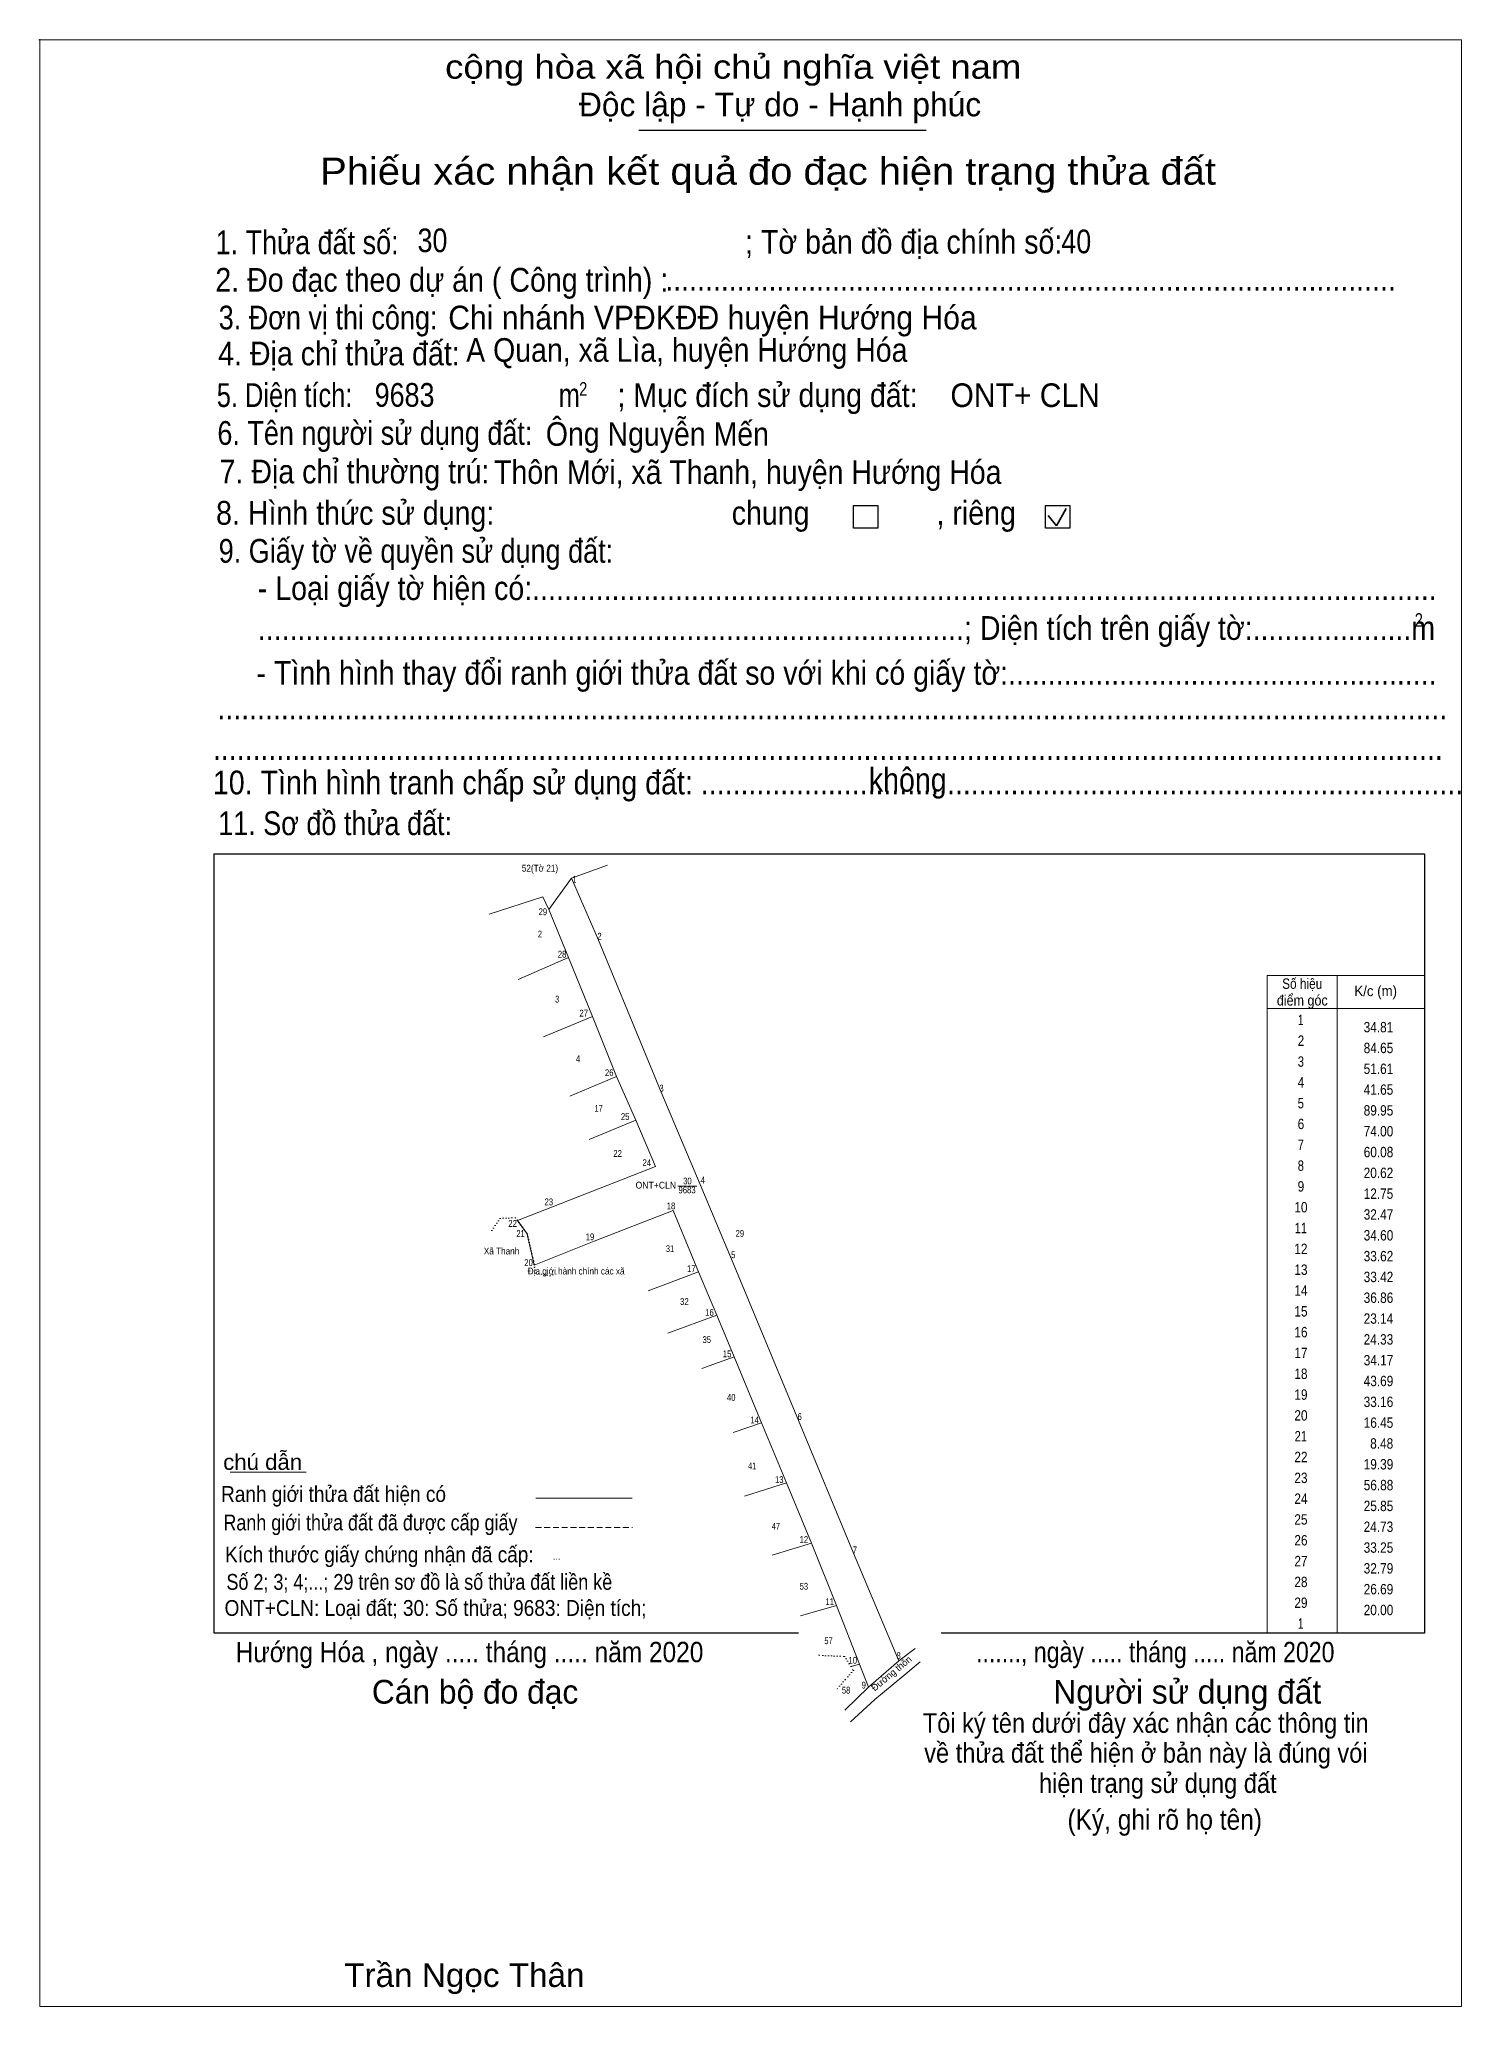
# Model space of a CAD drawing. Header units: metres. Extents: x 546021 to 548091, y 1820134 to 1821147.
# Drawn here: x 546021 to 546753, y 1820134 to 1821147 of the extents above; entities that cross this region are included whole.
import ezdxf
from ezdxf.enums import TextEntityAlignment as Align

# ---------------------------------------------------------------- set-up
doc = ezdxf.new("R2010")
doc.units = ezdxf.units.M
doc.header["$PDMODE"] = 32
doc.header["$PDSIZE"] = 0.5
doc.linetypes.add('DOTTED', pattern=[1.5, 0.3, -1.2])
doc.linetypes.add('MEDIUM_DASHED', pattern=[4.5, 3, -1.5])
for name, color, linetype, lineweight in [('10', 7, 'Continuous', 13), ('17', 7, 'Continuous', 13), ('2', 7, 'Continuous', 25), ('6', 7, 'Continuous', 13), ('63', 7, 'Continuous', 13)]:
    doc.layers.add(name, color=color, linetype=linetype, lineweight=lineweight)

msp = doc.modelspace()

# ---------------------------------------------------------------- texts
at = {"layer": '10'}
for s, width, p in [('52(Tờ 21)', 0.9, (546278.705, 1820718.29)), ('2', 0.8, (546278.66, 1820684.39)), ('3', 0.75, (546287.545, 1820650.86)), ('4', 0.8, (546298.31, 1820620.15)), ('17', 0.8, (546308.92, 1820594.62)), ('22', 0.85, (546318.675, 1820571.43)), ('ONT+CLN', 0.95, (546338.365, 1820555.08)), ('30', 0.85, (546354.625, 1820557.24)), ('9683', 0.85, (546354.425, 1820552.65)), ('29', 0.85, (546381.645, 1820530.25)), ('Xã Thanh', 0.9, (546258.92, 1820521.18)), ('31', 0.75, (546345.67, 1820522.4)), ('Địa giới hành chính các xã', 0.9, (546297.32, 1820510.86)), ('32', 0.85, (546353.075, 1820495.17)), ('35', 0.8, (546364.595, 1820475.58)), ('40', 0.85, (546377.175, 1820445.8)), ('41', 0.75, (546387.97, 1820410.54)), ('47', 0.8, (546400.21, 1820379.46)), ('53', 0.8, (546414.6, 1820348.56)), ('57', 0.8, (546427.29, 1820320.54)), ('58', 0.8, (546436.34, 1820295.07))]:
    msp.add_text(s, height=3.5, dxfattribs=dict(at, width=width)).set_placement(p, align=Align.CENTER)
for s, width, p in [(' 1', 0.75, (546297.5, 1820712.62)), (' 29', 0.85, (546282.41, 1820695.87)), (' 2', 0.85, (546310.47, 1820683.26)), (' 28', 0.85, (546292.29, 1820674.02)), (' 27', 0.85, (546303.44, 1820643.66)), (' 26', 0.85, (546316.58, 1820612.98)), (' 3', 0.8, (546342.37, 1820605.02)), (' 25', 0.85, (546324.8, 1820590.4)), (' 24', 0.85, (546335.93, 1820566.68)), (' 4', 0.85, (546363.62, 1820557.7)), (' 23', 0.85, (546285.46, 1820546.49)), (' 18', 0.85, (546348.4, 1820544.39)), (' 22', 0.85, (546266.82, 1820535.37)), (' 21', 0.8, (546270.87, 1820530.2)), (' 19', 0.85, (546306.66, 1820528.48)), (' 20', 0.85, (546275.03, 1820515.19)), (' 5', 0.8, (546379.26, 1820519.26)), (' 17', 0.85, (546358.87, 1820512.11)), (' 16', 0.85, (546368.2, 1820489.57)), (' 15', 0.85, (546377.29, 1820468.25)), (' 14', 0.85, (546391.44, 1820434.23)), (' 6', 0.85, (546413.54, 1820435.95)), (' 13', 0.85, (546404.12, 1820403.49)), (' 12', 0.85, (546416.8, 1820372.63)), (' 7', 0.8, (546441.96, 1820367.31)), (' 11', 0.8, (546430.06, 1820340.64)), (' 10', 0.85, (546442, 1820310.47)), (' 8', 0.8, (546464.47, 1820312.91)), (' 9', 0.85, (546446.55, 1820297.65))]:
    msp.add_text(s, height=3.5, dxfattribs=dict(at, width=width)).set_placement(p, align=Align.RIGHT)
msp.add_text('Đường thôn', height=3.5, rotation=39.562, dxfattribs=at).set_placement((546460.775, 1820304.095), align=Align.CENTER)
at = {"layer": '2'}
for s, height, width, p in [('cộng hòa xã hội chủ nghĩa việt nam', 12.22, 1.15, (546229.87, 1821126.56)), ('1. Thửa đất số:', 12.22, 0.85, (546111.66, 1821036.2)), ('30', 12.18, 0.85, (546215.64, 1821037.23)), ('; Tờ bản đồ địa chính số:', 12.22, 0.9, (546384.34, 1821036.43)), ('40', 12.18, 0.85, (546547.17, 1821036.66)), ('2. Đo đạc theo dự án ( Công trình) : ', 12.23, 0.9, (546111.52, 1821016.87)), ('............................................................................................', 12.23, 0.9, (546343.22, 1821017.42)), ('3. Đơn vị thi công:', 12.23, 0.85, (546113.27, 1820997.46)), ('Chi nhánh VPĐKĐĐ huyện Hướng Hóa', 12.2, 0.95, (546231.47, 1820997.46)), ('A Quan, xã Lìa, huyện Hướng Hóa', 12.18, 0.9, (546240.72, 1820980.78)), ('4. Địa chỉ thửa đất:', 12.23, 0.9, (546112.98, 1820978.95)), ('5. Diện tích:', 12.23, 0.8, (546112.27, 1820957.52)), ('9683', 12.18, 0.85, (546193.57, 1820957.66)), ('m', 12.22, 0.8, (546288.34, 1820957.52)), ('2', 6.982, 0.8, (546298.91, 1820963.33)), ('; Mục đích sử dụng đất:', 12.22, 0.9, (546318.61, 1820957.52)), ('ONT+ CLN', 12.18, 0.95, (546490.07, 1820957.5)), ('Ông Nguyễn Mến', 12.18, 0.9, (546281.71, 1820937.52)), ('6. Tên người sử dụng đất:', 12.23, 0.85, (546112.59, 1820938.02)), ('7. Địa chỉ thường trú:', 12.23, 0.9, (546113.7, 1820918.17)), ('Thôn Mới, xã Thanh, huyện Hướng Hóa', 12.18, 0.9, (546255.09, 1820917.91)), ('8. Hình thức sử dụng:', 12.23, 0.9, (546111.9, 1820896.88)), ('chung                , riêng', 12.22, 0.9, (546377.45, 1820896.88)), ('9. Giấy tờ về quyền sử dụng đất:', 12.23, 0.85, (546113.27, 1820877.32)), ('     - Loại giấy tờ hiện có:..................................................................................................................', 12.22, 0.9, (546112.98, 1820858.14)), ('     .........................................................................................; Diện tích trên giấy tờ:....................m', 12.22, 0.9, (546112.98, 1820837.61)), ('2', 6.982, 0.8, (546729.2, 1820844.38)), ('     - Tình hình thay đổi ranh giới thửa đất so với khi có giấy tờ:......................................................', 12.22, 0.9, (546112.27, 1820814.5)), ('...........................................................................................................................................................', 12.22, 0.9, (546112.59, 1820796.63)), ('10. Tình hình tranh chấp sử dụng đất: ................................................................................................', 12.23, 0.9, (546110.27, 1820758.05)), ('...........................................................................................................................................................', 12.22, 0.9, (546110.27, 1820775.84)), ('không', 12.22, 0.9, (546448.05, 1820759.48)), ('11. Sơ đồ thửa đất:', 12.23, 0.85, (546112.98, 1820737.07)), ('Hướng Hóa , ngày ..... tháng ..... năm 2020', 10.47, 0.9, (546122, 1820311.24)), ('......., ngày ..... tháng ..... năm 2020', 10.47, 0.85, (546503.26, 1820311.24)), ('(Ký, ghi rõ họ tên)', 10.47, 0.9, (546550.34, 1820224.97)), ('Trần Ngọc Thân', 12.2, 1.05, (546177.9, 1820144.02))]:
    msp.add_text(s, height=height, dxfattribs=dict(at, width=width)).set_placement(p)
for s, p in [('Độc lập - Tự do - Hạnh phúc', (546298.76, 1821107.18)), ('Cán bộ đo đạc', (546192.13, 1820289.89)), ('Người sử dụng đất', (546543.05, 1820289.89))]:
    msp.add_text(s, height=12.22, dxfattribs=at).set_placement(p)
for s, height, width, p in [('Phiếu xác nhận kết quả đo đạc hiện trạng thửa đất', 13.96, 1.1, (546396.145, 1821071.98)), ('Tôi ký tên dưới đây xác nhận các thông tin', 10.1, 0.9, (546590.625, 1820274.86)), ('về thửa đất thể hiện ở bản này là đúng vói', 10.1, 0.9, (546590.715, 1820259.48)), ('hiện trạng sử dụng đất', 10.1, 0.9, (546596.845, 1820243.91))]:
    msp.add_text(s, height=height, dxfattribs=dict(at, width=width)).set_placement(p, align=Align.CENTER)
msp.add_text('...', height=3.5, dxfattribs=at).set_placement((546287.293, 1820364.05), align=Align.CENTER)
at = {"layer": '6'}
for s, height, width, p in [('chú dẫn', 8.134, 1.05, (546115.58, 1820410.26)), ('Ranh giới thửa đất hiện có ', 8.134, 0.9, (546114.48, 1820393.76)), ('Ranh giới thửa đất đã được cấp giấy', 8.134, 0.85, (546115.67, 1820379.08)), ('Kích thước giấy chứng nhận đã cấp:', 8.134, 0.9, (546116.58, 1820362.63)), ('Số 2; 3; 4;...; 29 trên sơ đồ là số thửa đất liền kề', 8.15, 0.85, (546117.23, 1820348.49)), ('ONT+CLN: Loại đất; 30: Số thửa; 9683: Diện tích;', 8.15, 0.9, (546116.27, 1820335.07))]:
    msp.add_text(s, height=height, dxfattribs=dict(at, width=width)).set_placement(p)
at = {"layer": '63'}
for s, width, p in [('Số hiệu', 0.85, (546671.215, 1820657.92)), ('K/c (m)', 0.95, (546709.06, 1820654.17)), ('điểm góc', 0.9, (546671.245, 1820649.35)), (' 1', 0.75, (546669.71, 1820639.26)), (' 2', 0.85, (546669.725, 1820628.56)), (' 3', 0.8, (546669.735, 1820617.81)), (' 4', 0.85, (546669.73, 1820607.12)), (' 5', 0.8, (546669.705, 1820596.38)), (' 6', 0.85, (546669.725, 1820585.69)), (' 7', 0.8, (546669.715, 1820574.96)), (' 8', 0.8, (546669.715, 1820564.24)), (' 9', 0.85, (546669.705, 1820553.52)), (' 10', 0.85, (546669.715, 1820542.81)), (' 11', 0.8, (546669.715, 1820532.09)), (' 12', 0.85, (546669.71, 1820521.39)), (' 13', 0.85, (546669.72, 1820510.65)), (' 14', 0.85, (546669.715, 1820499.94)), (' 15', 0.85, (546669.71, 1820489.22)), (' 16', 0.85, (546669.71, 1820478.5)), (' 17', 0.85, (546669.72, 1820467.79)), (' 18', 0.85, (546669.72, 1820457.06)), (' 19', 0.85, (546669.71, 1820446.33)), (' 20', 0.85, (546669.715, 1820435.63)), (' 21', 0.8, (546669.715, 1820424.91)), (' 22', 0.85, (546669.71, 1820414.2)), (' 23', 0.85, (546669.72, 1820403.47)), (' 24', 0.85, (546669.715, 1820392.75)), (' 25', 0.85, (546669.71, 1820382.04)), (' 26', 0.85, (546669.71, 1820371.32)), (' 27', 0.85, (546669.72, 1820360.6)), (' 28', 0.85, (546669.72, 1820349.89)), (' 29', 0.85, (546669.71, 1820339.17)), (' 1', 0.75, (546669.71, 1820328.45))]:
    msp.add_text(s, height=5.359, dxfattribs=dict(at, width=width)).set_placement(p, align=Align.CENTER)
at = {"layer": '63', "width": 0.85}
for s, p in [('34.81', (546718.1, 1820635.52)), ('84.65', (546718.11, 1820624.82)), ('51.61', (546718.1, 1820614.09)), ('41.65', (546718.11, 1820603.39)), ('89.95', (546718.11, 1820592.67)), ('74.00', (546718.11, 1820581.94)), ('60.08', (546718.13, 1820571.22)), ('20.62', (546718.11, 1820560.51)), ('12.75', (546718.11, 1820549.79)), ('32.47', (546718.13, 1820539.09)), ('34.60', (546718.11, 1820528.35)), ('33.62', (546718.11, 1820517.62)), ('33.42', (546718.11, 1820506.91)), ('36.86', (546718.11, 1820496.22)), ('23.14', (546718.11, 1820485.47)), ('24.33', (546718.09, 1820474.76)), ('34.17', (546718.13, 1820464.04)), ('43.69', (546718.11, 1820453.33)), ('33.16', (546718.11, 1820442.6)), ('16.45', (546718.11, 1820431.9)), ('8.48', (546718.08, 1820421.17)), ('19.39', (546718.11, 1820410.46)), ('56.88', (546718.13, 1820399.74)), ('25.85', (546718.11, 1820389.02)), ('24.73', (546718.09, 1820378.3)), ('33.25', (546718.11, 1820367.57)), ('32.79', (546718.11, 1820356.87)), ('26.69', (546718.11, 1820346.15)), ('20.00', (546718.11, 1820335.44))]:
    msp.add_text(s, height=5.359, dxfattribs=at).set_placement(p, align=Align.RIGHT)

# ---------------------------------------------------------------- linework, layer by layer
at = {"layer": '10'}
for p, q in [((546252.57, 1820696.42), (546280.17, 1820705.34)), ((546283.19, 1820698.77), (546280.17, 1820705.34)), ((546267.49, 1820662.74), (546293.43, 1820674.12)), ((546280.56, 1820633.23), (546305.72, 1820643.72)), ((546318.08, 1820612.85), (546305.72, 1820643.72)), ((546303.98, 1820580.37), (546328.1, 1820590.24)), ((546349.65, 1820556.26), (546359.49, 1820556.26)), ((546347.23, 1820543.84), (546360.37, 1820512.3)), ((546334.42, 1820502.37), (546360.37, 1820512.3)), ((546360.37, 1820512.3), (546369.73, 1820489.84)), ((546344.59, 1820480.72), (546369.73, 1820489.84)), ((546369.73, 1820489.84), (546378.63, 1820468.48)), ((546378.63, 1820468.48), (546362.02, 1820462.51)), ((546378.63, 1820468.48), (546392.81, 1820434.46)), ((546378.16, 1820429.5), (546392.81, 1820434.46)), ((546392.81, 1820434.46), (546405.62, 1820403.59)), ((546405.62, 1820403.59), (546384.03, 1820396.67)), ((546405.62, 1820403.59), (546418.5, 1820372.53)), ((546398.29, 1820366.28), (546418.5, 1820372.53)), ((546431.43, 1820340.44), (546412.88, 1820335.18)), ((546443.27, 1820310.21), (546438.89, 1820308.96)), ((546443.27, 1820310.21), (546447.92, 1820298.34)), ((546435.71, 1820286.53), (546447.92, 1820298.34)), ((546438.55, 1820280.48), (546451.19, 1820292.07))]:
    msp.add_line(p, q, dxfattribs=at)
for points in [[(546283.19, 1820698.77), (546295.02, 1820714.9), (546313.44, 1820721.65)], [(546463.43, 1820311.93), (546440.13, 1820367.31), (546411.85, 1820435.69), (546377.3, 1820518.74), (546361.27, 1820557.18), (546341.13, 1820604.7), (546308.81, 1820682.94), (546295.02, 1820714.9)], [(546305.73, 1820643.69), (546293.43, 1820674.12), (546283.19, 1820698.77)], [(546294.09, 1820602.69), (546313.69, 1820610.98), (546318.08, 1820612.85)], [(546318.08, 1820612.85), (546328.1, 1820590.24), (546338.15, 1820566.42)], [(546267.11, 1820538.66), (546285.16, 1820545.74), (546338.15, 1820566.42)], [(546275.71, 1820515.72), (546306.53, 1820527.96), (546347.23, 1820543.84)], [(546418.5, 1820372.53), (546431.43, 1820340.44), (546443.27, 1820310.21)], [(546447.92, 1820298.34), (546463.43, 1820311.93), (546471.89, 1820318.3)], [(546474.42, 1820311.44), (546466.03, 1820304.33), (546451.19, 1820292.07), (546438.55, 1820280.48)], [(546474.42, 1820311.44), (546466.03, 1820304.33), (546451.19, 1820292.07)]]:
    msp.add_lwpolyline(points, dxfattribs=at)
msp.add_lwpolyline([(546295.02, 1820714.9), (546308.81, 1820682.94), (546341.13, 1820604.7), (546361.27, 1820557.18), (546377.3, 1820518.74), (546411.85, 1820435.69), (546440.13, 1820367.31), (546463.43, 1820311.93), (546447.92, 1820298.34), (546443.27, 1820310.21), (546431.43, 1820340.44), (546418.5, 1820372.53), (546405.62, 1820403.59), (546392.81, 1820434.46), (546378.63, 1820468.48), (546369.73, 1820489.84), (546360.37, 1820512.3), (546347.23, 1820543.84), (546306.53, 1820527.96), (546275.71, 1820515.72), (546272.04, 1820531.76), (546267.11, 1820538.66), (546285.16, 1820545.74), (546338.15, 1820566.42), (546328.1, 1820590.24), (546318.08, 1820612.85), (546305.72, 1820643.72), (546293.43, 1820674.12), (546283.19, 1820698.77)], close=True, dxfattribs=at)
at = {"layer": '10', "linetype": 'DOTTED'}
for points in [[(546253.83, 1820533.55), (546258.25, 1820539.73), (546266.13, 1820540.03), (546267, 1820538.81)], [(546267, 1820538.81), (546272.04, 1820531.76), (546275, 1820519.36), (546275.36, 1820517.52)], [(546267.11, 1820538.66), (546272.04, 1820531.76), (546275, 1820519.36), (546275.71, 1820515.72)], [(546275.36, 1820517.52), (546276.55, 1820511.5), (546283.94, 1820510.21), (546287.08, 1820511.09)], [(546422.46, 1820314.78), (546424.28, 1820314.6), (546435.49, 1820314.19), (546438.89, 1820308.96)], [(546438.89, 1820308.96), (546440.15, 1820307.03), (546435.91, 1820302.19), (546430.96, 1820296.66)]]:
    msp.add_lwpolyline(points, dxfattribs=at)
at = {"layer": '17'}
msp.add_line((546119.22, 1820408.99), (546158.37, 1820408.99), dxfattribs=at)
at = {"layer": '2'}
for p, q in [((546329.53, 1821100.11), (546477.59, 1821100.11)), ((546110.93, 1820326.17), (546110.93, 1820727.4)), ((546110.93, 1820727.4), (546238.91, 1820727.4)), ((546238.91, 1820727.4), (546674.97, 1820727.4)), ((546674.97, 1820727.4), (546734.26, 1820727.4)), ((546734.26, 1820727.4), (546734.26, 1820326.17)), ((546411.86, 1820326.17), (546110.93, 1820326.17)), ((546734.26, 1820326.17), (546485.26, 1820326.17))]:
    msp.add_line(p, q, dxfattribs=at)
at = {"layer": '2', "lineweight": 35}
for p, q in [((546540.46, 1820901.65), (546544.62, 1820896.24)), ((546544.62, 1820896.24), (546549.7, 1820905.31))]:
    msp.add_line(p, q, dxfattribs=at)
at = {"layer": '2', "lineweight": 13}
msp.add_lwpolyline([(546021.15, 1821146.56), (546753.32, 1821146.56), (546753.32, 1820133.87), (546021.15, 1820133.87)], close=True, dxfattribs=at)
at = {"layer": '2'}
for points in [[(546440.08, 1820906.87), (546452.66, 1820906.87), (546452.66, 1820895.15), (546440.08, 1820895.15)], [(546539.01, 1820906.87), (546551.59, 1820906.87), (546551.59, 1820895.15), (546539.01, 1820895.15)]]:
    msp.add_lwpolyline(points, close=True, dxfattribs=at)
msp.add_point((546021.15, 1821146.56), dxfattribs=at)
at = {"layer": '6'}
msp.add_line((546276.51, 1820395.73), (546326.11, 1820395.73), dxfattribs=at)
at = {"layer": '6', "linetype": 'MEDIUM_DASHED'}
msp.add_line((546276.43, 1820380.58), (546326.34, 1820380.58), dxfattribs=at)
at = {"layer": '63'}
for p, q in [((546689.24, 1820664.87), (546689.24, 1820326.17)), ((546734.26, 1820664.87), (546734.26, 1820326.17)), ((546653.19, 1820647.73), (546734.26, 1820647.73))]:
    msp.add_line(p, q, dxfattribs=at)
msp.add_lwpolyline([(546734.26, 1820326.17), (546653.19, 1820326.17), (546653.19, 1820664.87), (546734.26, 1820664.87)], dxfattribs=at)

msp.set_redraw_order([(e.dxf.handle, doc.entitydb.next_handle()) for e in msp.query("TEXT MTEXT ATTDEF DIMENSION ARC_DIMENSION")])  # texts and dimensions are drawn at this point

doc.saveas('drawing.dxf')
